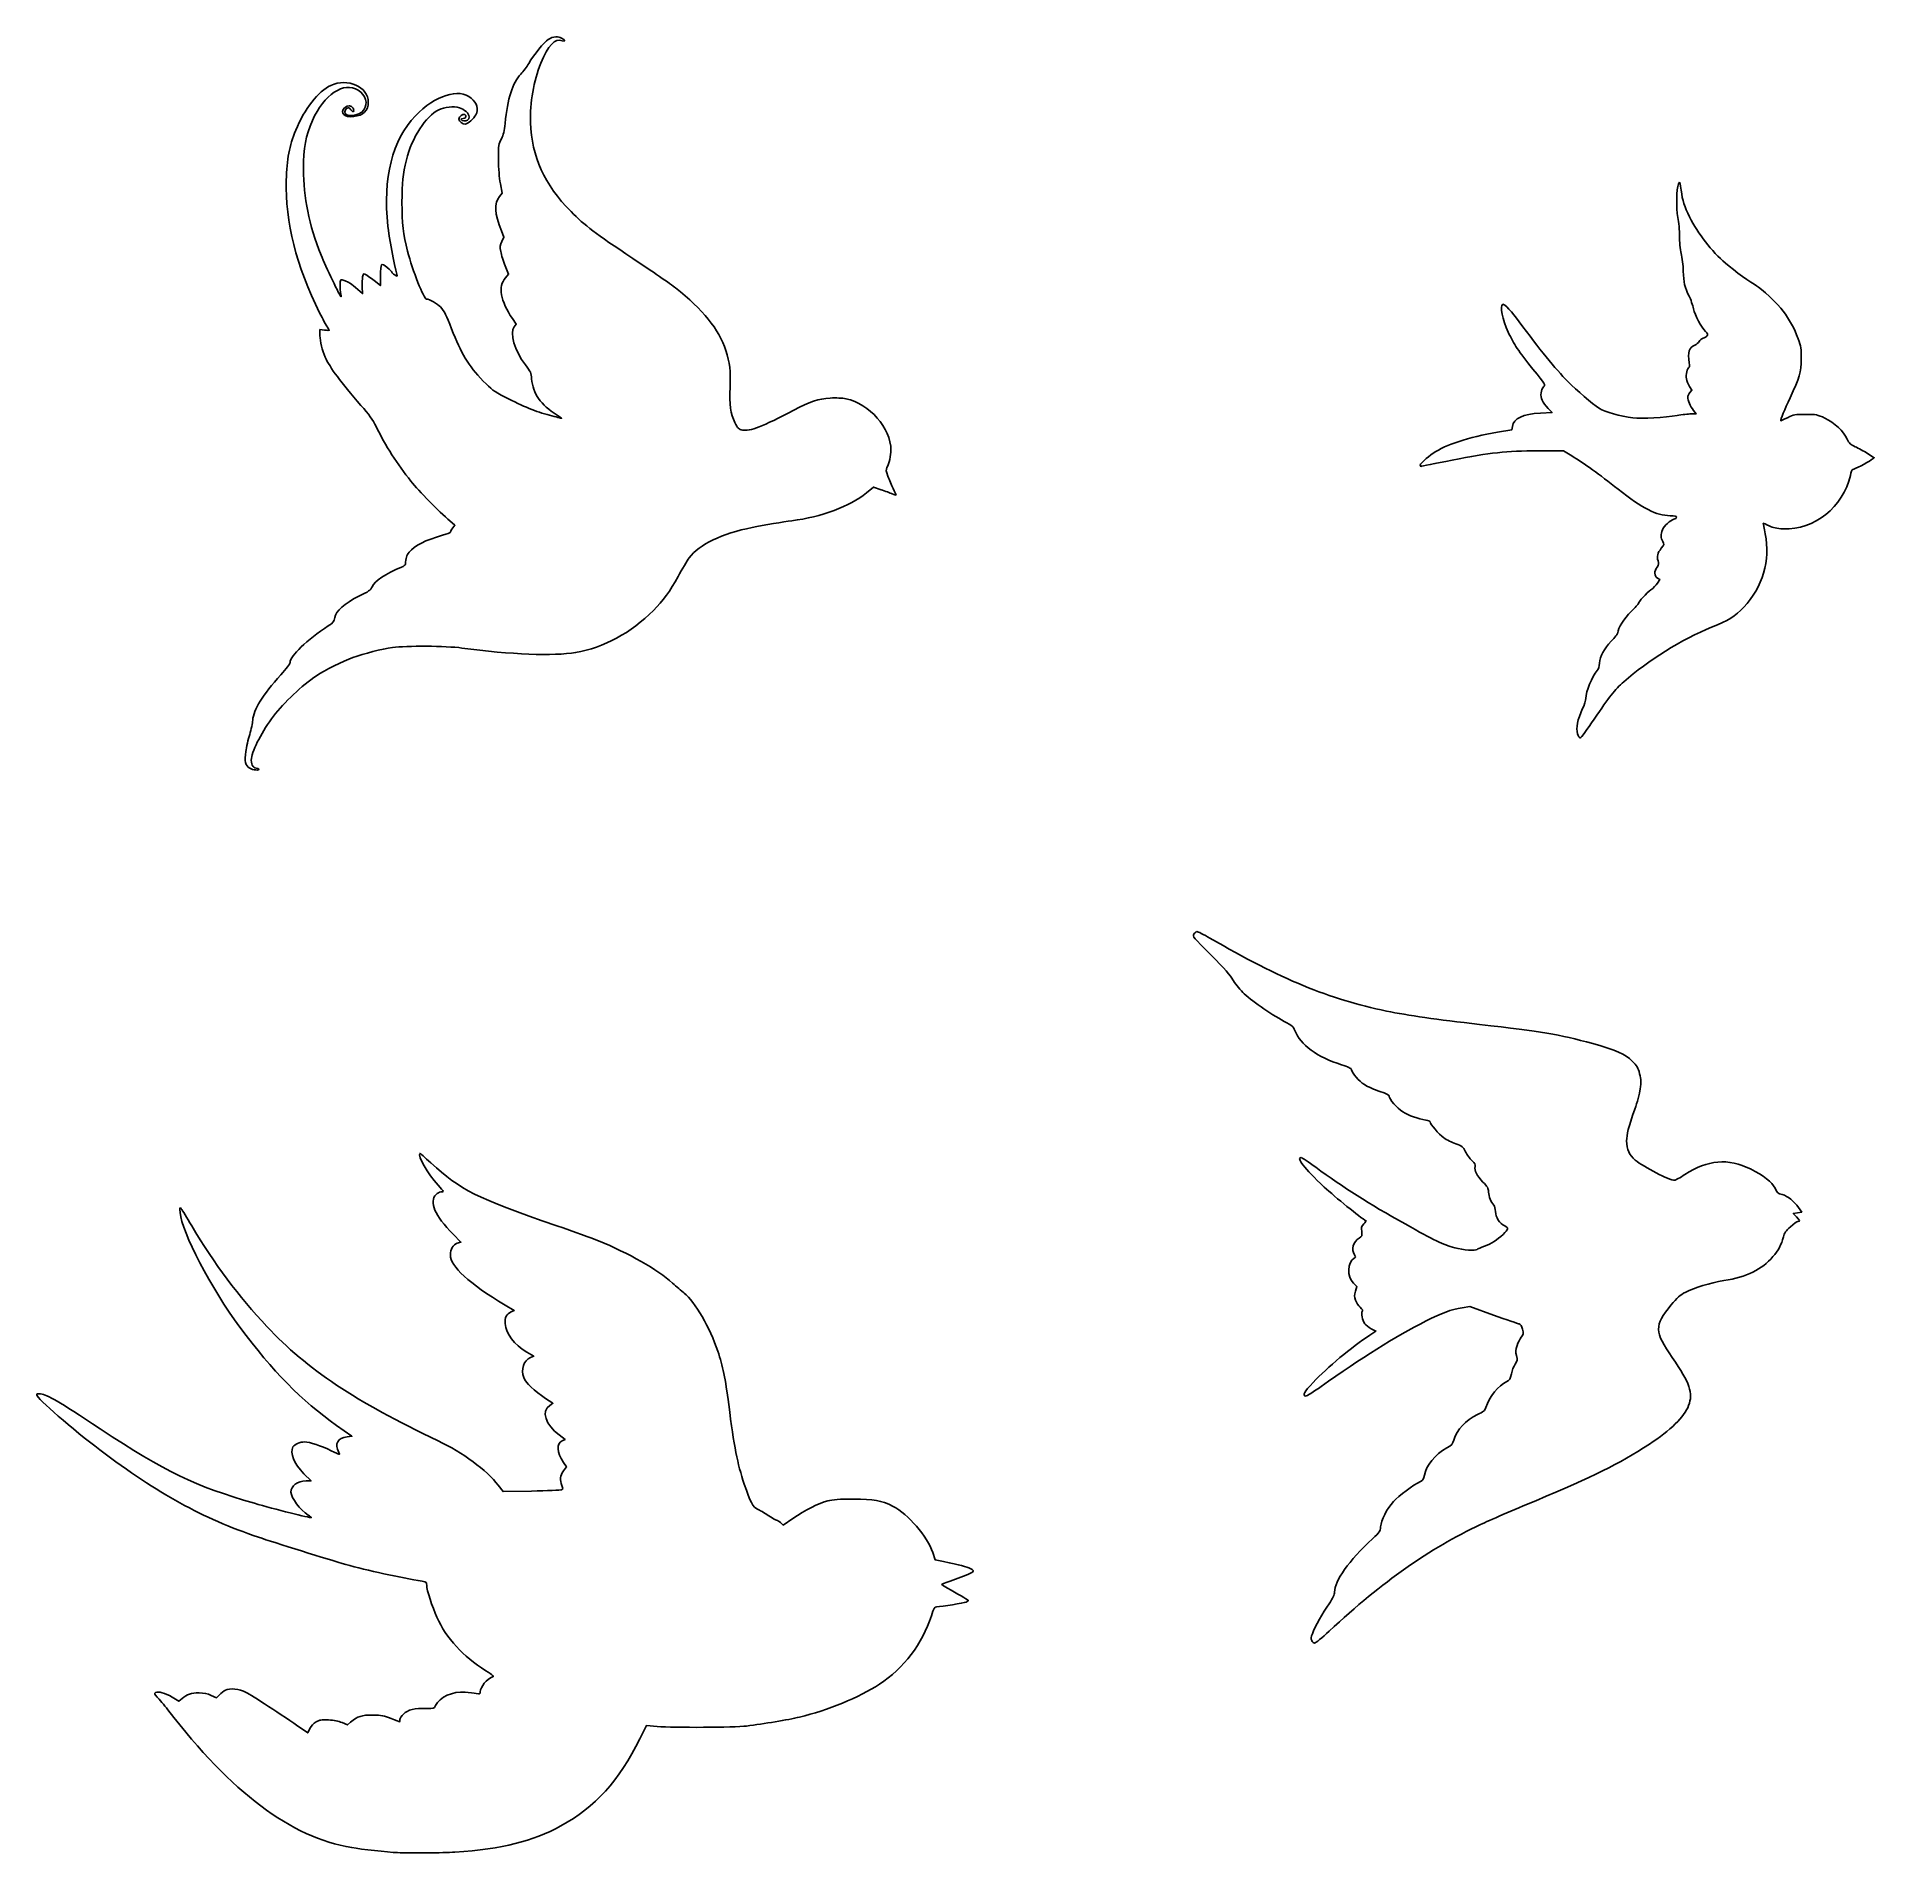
# Model space of a CAD drawing. Header units: centimetres. Extents: x -25.8 to 21.5, y -25 to 21.8.
import ezdxf

# ---------------------------------------------------------------- set-up
doc = ezdxf.new("R2010")
doc.units = ezdxf.units.CM
doc.header["$MEASUREMENT"] = 0
doc.layers.add('Layer 1', color=7, linetype='Continuous')

msp = doc.modelspace()

# ---------------------------------------------------------------- linework, layer by layer
at = {"layer": 'Layer 1'}
for points, knots in [([(-12.43235, 21.76417), (-12.49933, 21.76182), (-12.56789, 21.73881), (-12.62913, 21.69637), (-12.62913, 21.69637), (-12.73708, 21.62156), (-12.98903, 21.3106), (-13.12936, 21.07791), (-13.12936, 21.07791), (-13.17763, 20.99787), (-13.26889, 20.87545), (-13.33276, 20.80589), (-13.33276, 20.80589), (-13.54985, 20.56946), (-13.674, 20.17886), (-13.73625, 19.53754), (-13.73625, 19.53754), (-13.75537, 19.34059), (-13.77836, 19.24774), (-13.83464, 19.14066), (-13.83464, 19.14066), (-13.90535, 19.00613), (-13.90846, 18.98655), (-13.9074, 18.61728), (-13.9074, 18.61728), (-13.90669, 18.37196), (-13.88943, 18.1444), (-13.86027, 17.98641), (-13.86027, 17.98641), (-13.86027, 17.98641), (-13.81479, 17.73919), (-13.81479, 17.73919), (-13.81479, 17.73919), (-13.81479, 17.73919), (-13.88176, 17.66064), (-13.88176, 17.66064), (-13.88176, 17.66064), (-14.02739, 17.48757), (-14.01214, 17.21151), (-13.8338, 16.77263), (-13.8338, 16.77263), (-13.8338, 16.77263), (-13.76765, 16.60975), (-13.76765, 16.60975), (-13.76765, 16.60975), (-13.76765, 16.60975), (-13.82222, 16.49896), (-13.82222, 16.49896), (-13.82222, 16.49896), (-13.87051, 16.40136), (-13.8735, 16.372), (-13.84868, 16.23851), (-13.84868, 16.23851), (-13.83326, 16.15557), (-13.78236, 15.99022), (-13.73541, 15.8714), (-13.73541, 15.8714), (-13.73541, 15.8714), (-13.65025, 15.6556), (-13.65025, 15.6556), (-13.65025, 15.6556), (-13.65025, 15.6556), (-13.73128, 15.563), (-13.73128, 15.563), (-13.73128, 15.563), (-13.92184, 15.34597), (-13.85595, 14.96635), (-13.55021, 14.51542), (-13.55021, 14.51542), (-13.55021, 14.51542), (-13.45099, 14.36907), (-13.45099, 14.36907), (-13.45099, 14.36907), (-13.45099, 14.36907), (-13.50391, 14.30375), (-13.50391, 14.30375), (-13.50391, 14.30375), (-13.62831, 14.15013), (-13.49319, 13.68958), (-13.217, 13.32727), (-13.217, 13.32727), (-13.08048, 13.14818), (-13.06598, 13.11641), (-13.05494, 12.97008), (-13.05494, 12.97008), (-13.02573, 12.5829), (-12.82739, 12.29979), (-12.4001, 12.03329), (-12.4001, 12.03329), (-12.32734, 11.98791), (-12.27376, 11.95079), (-12.28104, 11.95061), (-12.28104, 11.95061), (-12.28832, 11.95042), (-12.42979, 11.98565), (-12.59523, 12.02916), (-12.59523, 12.02916), (-12.94158, 12.12024), (-13.26724, 12.25334), (-13.73625, 12.49631), (-13.73625, 12.49631), (-14.0349, 12.65103), (-14.08976, 12.69096), (-14.29849, 12.90807), (-14.29849, 12.90807), (-14.68875, 13.31398), (-14.87268, 13.61862), (-15.11374, 14.25579), (-15.11374, 14.25579), (-15.24757, 14.60954), (-15.29088, 14.69392), (-15.40147, 14.81638), (-15.40147, 14.81638), (-15.47137, 14.89378), (-15.69067, 15.01895), (-15.75618, 15.01895), (-15.75618, 15.01895), (-15.82849, 15.01895), (-16.11777, 15.74513), (-16.24649, 16.24926), (-16.24649, 16.24926), (-16.35596, 16.67799), (-16.38924, 16.96929), (-16.38953, 17.50603), (-16.38953, 17.50603), (-16.38981, 18.02466), (-16.36955, 18.21954), (-16.27626, 18.59661), (-16.27626, 18.59661), (-16.13408, 19.17125), (-15.77664, 19.72565), (-15.44448, 19.88645), (-15.44448, 19.88645), (-15.29142, 19.96054), (-15.06769, 19.98332), (-14.91366, 19.94019), (-14.91366, 19.94019), (-14.78662, 19.90462), (-14.66231, 19.78707), (-14.66231, 19.70289), (-14.66231, 19.70289), (-14.66231, 19.63822), (-14.72633, 19.58986), (-14.79791, 19.60036), (-14.79791, 19.60036), (-14.87626, 19.61186), (-14.89194, 19.66681), (-14.8161, 19.66403), (-14.8161, 19.66403), (-14.74863, 19.66156), (-14.71782, 19.73962), (-14.77724, 19.76242), (-14.77724, 19.76242), (-14.83001, 19.78267), (-14.92689, 19.70945), (-14.92689, 19.64915), (-14.92689, 19.64915), (-14.92689, 19.59282), (-14.83288, 19.51686), (-14.76318, 19.51686), (-14.76318, 19.51686), (-14.70372, 19.51686), (-14.53895, 19.66185), (-14.4895, 19.75747), (-14.4895, 19.75747), (-14.41451, 19.90248), (-14.45751, 20.05936), (-14.60774, 20.18576), (-14.60774, 20.18576), (-14.92528, 20.45295), (-15.53528, 20.26122), (-16.04476, 19.73349), (-16.04476, 19.73349), (-16.63869, 19.11829), (-16.88665, 18.12851), (-16.75417, 16.89749), (-16.75417, 16.89749), (-16.72895, 16.66309), (-16.58055, 15.8666), (-16.52349, 15.65726), (-16.52349, 15.65726), (-16.50653, 15.59503), (-16.50688, 15.59517), (-16.57641, 15.64072), (-16.57641, 15.64072), (-16.61494, 15.66597), (-16.64669, 15.69579), (-16.64669, 15.70769), (-16.64669, 15.70769), (-16.64669, 15.71959), (-16.70129, 15.77423), (-16.76741, 15.82841), (-16.76741, 15.82841), (-16.85358, 15.89902), (-16.89573, 15.91837), (-16.91624, 15.89786), (-16.91624, 15.89786), (-16.93276, 15.88134), (-16.94435, 15.7628), (-16.94435, 15.61674), (-16.94435, 15.61674), (-16.94435, 15.61674), (-16.94435, 15.36373), (-16.94435, 15.36373), (-16.94435, 15.36373), (-16.94435, 15.36373), (-17.10641, 15.49189), (-17.10641, 15.49189), (-17.10641, 15.49189), (-17.19554, 15.56236), (-17.29512, 15.63384), (-17.32717, 15.65064), (-17.32717, 15.65064), (-17.38085, 15.67877), (-17.38688, 15.67391), (-17.40241, 15.59111), (-17.40241, 15.59111), (-17.41169, 15.54166), (-17.4148, 15.42359), (-17.40985, 15.32901), (-17.40985, 15.32901), (-17.40985, 15.32901), (-17.40075, 15.15703), (-17.40075, 15.15703), (-17.40075, 15.15703), (-17.40075, 15.15703), (-17.52891, 15.26617), (-17.52891, 15.26617), (-17.52891, 15.26617), (-17.5994, 15.32638), (-17.68275, 15.395), (-17.71412, 15.41831), (-17.71412, 15.41831), (-17.77467, 15.46329), (-17.94543, 15.52848), (-17.96134, 15.51257), (-17.96134, 15.51257), (-17.98483, 15.48908), (-17.9895, 15.27949), (-17.96878, 15.18763), (-17.96878, 15.18763), (-17.95618, 15.13178), (-17.95062, 15.08259), (-17.95555, 15.07766), (-17.95555, 15.07766), (-17.97149, 15.06172), (-18.36027, 15.87058), (-18.46983, 16.14757), (-18.46983, 16.14757), (-18.78095, 16.9341), (-18.92352, 17.63175), (-18.92293, 18.36015), (-18.92293, 18.36015), (-18.92248, 18.91335), (-18.86837, 19.20951), (-18.69307, 19.60948), (-18.69307, 19.60948), (-18.39989, 20.2784), (-17.88043, 20.62411), (-17.5165, 20.39331), (-17.5165, 20.39331), (-17.31544, 20.2658), (-17.25411, 20.05533), (-17.3685, 19.88481), (-17.3685, 19.88481), (-17.48088, 19.71728), (-17.88249, 19.67935), (-17.85881, 19.83851), (-17.85881, 19.83851), (-17.85416, 19.86974), (-17.82949, 19.90846), (-17.80341, 19.9245), (-17.80341, 19.9245), (-17.76469, 19.94832), (-17.74668, 19.94099), (-17.70584, 19.88729), (-17.70584, 19.88729), (-17.64527, 19.80764), (-17.60517, 19.83487), (-17.64714, 19.92698), (-17.64714, 19.92698), (-17.68461, 20.00922), (-17.78847, 20.0155), (-17.86377, 19.94021), (-17.86377, 19.94021), (-17.99655, 19.80743), (-17.873, 19.684), (-17.63474, 19.71201), (-17.63474, 19.71201), (-17.38013, 19.74193), (-17.25523, 19.86441), (-17.25523, 20.08408), (-17.25523, 20.08408), (-17.25523, 20.47362), (-17.78851, 20.71174), (-18.21848, 20.51403), (-18.21848, 20.51403), (-18.54237, 20.3651), (-18.90519, 19.90233), (-19.12302, 19.36061), (-19.12302, 19.36061), (-19.28648, 18.9541), (-19.34994, 18.61765), (-19.36528, 18.0749), (-19.36528, 18.0749), (-19.39566, 16.99958), (-19.1124, 15.87367), (-18.50704, 14.66426), (-18.50704, 14.66426), (-18.4263, 14.50295), (-18.33757, 14.33908), (-18.31026, 14.30046), (-18.31026, 14.30046), (-18.28294, 14.26183), (-18.26065, 14.22466), (-18.26065, 14.21778), (-18.26065, 14.21778), (-18.26065, 14.2109), (-18.31423, 14.21123), (-18.37971, 14.21861), (-18.37971, 14.21861), (-18.37971, 14.21861), (-18.49877, 14.23184), (-18.49877, 14.23184), (-18.49877, 14.23184), (-18.49877, 14.23184), (-18.49877, 14.0764), (-18.49877, 14.0764), (-18.49877, 14.0764), (-18.49858, 13.92833), (-18.44181, 13.69642), (-18.364, 13.52408), (-18.364, 13.52408), (-18.23962, 13.2486), (-17.96322, 12.87603), (-17.44375, 12.28385), (-17.44375, 12.28385), (-17.23897, 12.05041), (-17.13979, 11.91089), (-17.0568, 11.74145), (-17.0568, 11.74145), (-16.81539, 11.24862), (-16.50782, 10.76565), (-16.16052, 10.3342), (-16.16052, 10.3342), (-15.95184, 10.07495), (-15.44516, 9.55824), (-15.15593, 9.30977), (-15.15593, 9.30977), (-15.15593, 9.30977), (-15.02777, 9.1998), (-15.02777, 9.1998), (-15.02777, 9.1998), (-15.02777, 9.1998), (-15.08317, 9.12952), (-15.08317, 9.12952), (-15.08317, 9.12952), (-15.11374, 9.09066), (-15.13846, 9.04488), (-15.13857, 9.02865), (-15.13857, 9.02865), (-15.13868, 9.01242), (-15.23095, 8.97413), (-15.34362, 8.94266), (-15.34362, 8.94266), (-15.78835, 8.81843), (-16.06713, 8.67644), (-16.20434, 8.50527), (-16.20434, 8.50527), (-16.27174, 8.4212), (-16.29351, 8.35198), (-16.30108, 8.19769), (-16.30108, 8.19769), (-16.30201, 8.17876), (-16.34738, 8.14502), (-16.40195, 8.12245), (-16.40195, 8.12245), (-16.80976, 7.9538), (-17.09356, 7.76493), (-17.16015, 7.61726), (-17.16015, 7.61726), (-17.20077, 7.52717), (-17.23799, 7.50032), (-17.50163, 7.37169), (-17.50163, 7.37169), (-17.87462, 7.18971), (-18.08956, 6.99824), (-18.11761, 6.82268), (-18.11761, 6.82268), (-18.13378, 6.72151), (-18.1512, 6.69853), (-18.2838, 6.61184), (-18.2838, 6.61184), (-18.83202, 6.25344), (-19.26573, 5.83728), (-19.26607, 5.66926), (-19.26607, 5.66926), (-19.26612, 5.64224), (-19.37384, 5.50086), (-19.50502, 5.35507), (-19.50502, 5.35507), (-19.97171, 4.83639), (-20.21075, 4.44946), (-20.22849, 4.18429), (-20.22849, 4.18429), (-20.23336, 4.11153), (-20.26842, 3.94752), (-20.30621, 3.81966), (-20.30621, 3.81966), (-20.34401, 3.6918), (-20.38865, 3.49288), (-20.40543, 3.37814), (-20.40543, 3.37814), (-20.44166, 3.13037), (-20.41448, 3.0161), (-20.30456, 2.94985), (-20.30456, 2.94985), (-20.22447, 2.90158), (-20.04639, 2.88439), (-20.07305, 2.92753), (-20.07305, 2.92753), (-20.08204, 2.94208), (-20.11211, 2.95399), (-20.14002, 2.95399), (-20.14002, 2.95399), (-20.2232, 2.95399), (-20.28125, 3.07046), (-20.26322, 3.20204), (-20.26322, 3.20204), (-20.2322, 3.42833), (-19.9756, 3.91669), (-19.69189, 4.29014), (-19.69189, 4.29014), (-19.42638, 4.63962), (-18.95776, 5.08078), (-18.58808, 5.32946), (-18.58808, 5.32946), (-18.37884, 5.47022), (-17.90465, 5.70749), (-17.65625, 5.79579), (-17.65625, 5.79579), (-17.36609, 5.89894), (-16.90204, 6.01626), (-16.63347, 6.05459), (-16.63347, 6.05459), (-16.28477, 6.10435), (-15.25952, 6.09675), (-14.84753, 6.04136), (-14.84753, 6.04136), (-13.60462, 5.87427), (-12.47526, 5.83021), (-11.92388, 5.92643), (-11.92388, 5.92643), (-11.20085, 6.0526), (-10.49966, 6.43123), (-9.92462, 7.00626), (-9.92462, 7.00626), (-9.68417, 7.24671), (-9.48646, 7.51847), (-9.28962, 7.88021), (-9.28962, 7.88021), (-9.18436, 8.07365), (-9.05514, 8.29021), (-9.00271, 8.36059), (-9.00271, 8.36059), (-8.7453, 8.70616), (-8.16486, 8.98694), (-7.38627, 9.14194), (-7.38627, 9.14194), (-7.07281, 9.20434), (-6.56579, 9.29042), (-6.36762, 9.31557), (-6.36762, 9.31557), (-5.5995, 9.41308), (-4.87456, 9.68363), (-4.44112, 10.03408), (-4.44112, 10.03408), (-4.44112, 10.03408), (-4.26004, 10.18043), (-4.26004, 10.18043), (-4.26004, 10.18043), (-4.26004, 10.18043), (-4.0707, 10.11511), (-4.0707, 10.11511), (-4.0707, 10.11511), (-3.96636, 10.07933), (-3.83588, 10.03117), (-3.78131, 10.00762), (-3.78131, 10.00762), (-3.72674, 9.98408), (-3.68209, 9.97079), (-3.68209, 9.97868), (-3.68209, 9.97868), (-3.68209, 9.98657), (-3.71609, 10.06161), (-3.75733, 10.14487), (-3.75733, 10.14487), (-3.79857, 10.22813), (-3.85933, 10.3695), (-3.8921, 10.45906), (-3.8921, 10.45906), (-3.94204, 10.59551), (-3.94584, 10.63132), (-3.91856, 10.6823), (-3.91856, 10.6823), (-3.86579, 10.78091), (-3.81485, 11.00153), (-3.81521, 11.12961), (-3.81521, 11.12961), (-3.8168, 11.70106), (-4.36451, 12.32725), (-4.97194, 12.45335), (-4.97194, 12.45335), (-5.06249, 12.47215), (-5.22597, 12.47977), (-5.37543, 12.47154), (-5.37543, 12.47154), (-5.68329, 12.45459), (-5.90091, 12.38309), (-6.31553, 12.16231), (-6.31553, 12.16231), (-7.10902, 11.73978), (-7.44384, 11.60922), (-7.63266, 11.64885), (-7.63266, 11.64885), (-7.73551, 11.67044), (-7.74935, 11.68425), (-7.82862, 11.84398), (-7.82862, 11.84398), (-7.94336, 12.07521), (-7.97347, 12.29139), (-7.95264, 12.75183), (-7.95264, 12.75183), (-7.93362, 13.17239), (-7.9572, 13.37656), (-8.06261, 13.69606), (-8.06261, 13.69606), (-8.24514, 14.24932), (-8.64645, 14.74908), (-9.35741, 15.30836), (-9.35741, 15.30836), (-9.47383, 15.39994), (-9.96794, 15.74038), (-10.45543, 16.0649), (-10.45543, 16.0649), (-11.43987, 16.72023), (-11.67505, 16.89852), (-12.04293, 17.27041), (-12.04293, 17.27041), (-12.729, 17.96394), (-13.05637, 18.68371), (-13.0839, 19.55658), (-13.0839, 19.55658), (-13.10007, 20.06941), (-13.00525, 20.6231), (-12.8218, 21.08372), (-12.8218, 21.08372), (-12.64104, 21.53758), (-12.4563, 21.73362), (-12.27444, 21.66498), (-12.27444, 21.66498), (-12.17933, 21.62908), (-12.18658, 21.68249), (-12.28354, 21.73195), (-12.28354, 21.73195), (-12.32943, 21.75536), (-12.38027, 21.76603), (-12.43237, 21.7642), (-12.43237, 21.7642), (-12.43237, 21.7642), (-12.43235, 21.76417), (-12.43235, 21.76417)], [0, 0, 0, 0, 0.00694444, 0.00694444, 0.00694444, 0.00694444, 0.01388889, 0.01388889, 0.01388889, 0.01388889, 0.02083333, 0.02083333, 0.02083333, 0.02083333, 0.02777778, 0.02777778, 0.02777778, 0.02777778, 0.03472222, 0.03472222, 0.03472222, 0.03472222, 0.04166667, 0.04166667, 0.04166667, 0.04166667, 0.04861111, 0.04861111, 0.04861111, 0.04861111, 0.05555556, 0.05555556, 0.05555556, 0.05555556, 0.0625, 0.0625, 0.0625, 0.0625, 0.06944444, 0.06944444, 0.06944444, 0.06944444, 0.07638889, 0.07638889, 0.07638889, 0.07638889, 0.08333333, 0.08333333, 0.08333333, 0.08333333, 0.09027778, 0.09027778, 0.09027778, 0.09027778, 0.09722222, 0.09722222, 0.09722222, 0.09722222, 0.10416667, 0.10416667, 0.10416667, 0.10416667, 0.11111111, 0.11111111, 0.11111111, 0.11111111, 0.11805556, 0.11805556, 0.11805556, 0.11805556, 0.125, 0.125, 0.125, 0.125, 0.13194444, 0.13194444, 0.13194444, 0.13194444, 0.13888889, 0.13888889, 0.13888889, 0.13888889, 0.14583333, 0.14583333, 0.14583333, 0.14583333, 0.15277778, 0.15277778, 0.15277778, 0.15277778, 0.15972222, 0.15972222, 0.15972222, 0.15972222, 0.16666667, 0.16666667, 0.16666667, 0.16666667, 0.17361111, 0.17361111, 0.17361111, 0.17361111, 0.18055556, 0.18055556, 0.18055556, 0.18055556, 0.1875, 0.1875, 0.1875, 0.1875, 0.19444444, 0.19444444, 0.19444444, 0.19444444, 0.20138889, 0.20138889, 0.20138889, 0.20138889, 0.20833333, 0.20833333, 0.20833333, 0.20833333, 0.21527778, 0.21527778, 0.21527778, 0.21527778, 0.22222222, 0.22222222, 0.22222222, 0.22222222, 0.22916667, 0.22916667, 0.22916667, 0.22916667, 0.23611111, 0.23611111, 0.23611111, 0.23611111, 0.24305556, 0.24305556, 0.24305556, 0.24305556, 0.25, 0.25, 0.25, 0.25, 0.25694444, 0.25694444, 0.25694444, 0.25694444, 0.26388889, 0.26388889, 0.26388889, 0.26388889, 0.27083333, 0.27083333, 0.27083333, 0.27083333, 0.27777778, 0.27777778, 0.27777778, 0.27777778, 0.28472222, 0.28472222, 0.28472222, 0.28472222, 0.29166667, 0.29166667, 0.29166667, 0.29166667, 0.29861111, 0.29861111, 0.29861111, 0.29861111, 0.30555556, 0.30555556, 0.30555556, 0.30555556, 0.3125, 0.3125, 0.3125, 0.3125, 0.31944444, 0.31944444, 0.31944444, 0.31944444, 0.32638889, 0.32638889, 0.32638889, 0.32638889, 0.33333333, 0.33333333, 0.33333333, 0.33333333, 0.34027778, 0.34027778, 0.34027778, 0.34027778, 0.34722222, 0.34722222, 0.34722222, 0.34722222, 0.35416667, 0.35416667, 0.35416667, 0.35416667, 0.36111111, 0.36111111, 0.36111111, 0.36111111, 0.36805556, 0.36805556, 0.36805556, 0.36805556, 0.375, 0.375, 0.375, 0.375, 0.38194444, 0.38194444, 0.38194444, 0.38194444, 0.38888889, 0.38888889, 0.38888889, 0.38888889, 0.39583333, 0.39583333, 0.39583333, 0.39583333, 0.40277778, 0.40277778, 0.40277778, 0.40277778, 0.40972222, 0.40972222, 0.40972222, 0.40972222, 0.41666667, 0.41666667, 0.41666667, 0.41666667, 0.42361111, 0.42361111, 0.42361111, 0.42361111, 0.43055556, 0.43055556, 0.43055556, 0.43055556, 0.4375, 0.4375, 0.4375, 0.4375, 0.44444444, 0.44444444, 0.44444444, 0.44444444, 0.45138889, 0.45138889, 0.45138889, 0.45138889, 0.45833333, 0.45833333, 0.45833333, 0.45833333, 0.46527778, 0.46527778, 0.46527778, 0.46527778, 0.47222222, 0.47222222, 0.47222222, 0.47222222, 0.47916667, 0.47916667, 0.47916667, 0.47916667, 0.48611111, 0.48611111, 0.48611111, 0.48611111, 0.49305556, 0.49305556, 0.49305556, 0.49305556, 0.5, 0.5, 0.5, 0.5, 0.50694444, 0.50694444, 0.50694444, 0.50694444, 0.51388889, 0.51388889, 0.51388889, 0.51388889, 0.52083333, 0.52083333, 0.52083333, 0.52083333, 0.52777778, 0.52777778, 0.52777778, 0.52777778, 0.53472222, 0.53472222, 0.53472222, 0.53472222, 0.54166667, 0.54166667, 0.54166667, 0.54166667, 0.54861111, 0.54861111, 0.54861111, 0.54861111, 0.55555556, 0.55555556, 0.55555556, 0.55555556, 0.5625, 0.5625, 0.5625, 0.5625, 0.56944444, 0.56944444, 0.56944444, 0.56944444, 0.57638889, 0.57638889, 0.57638889, 0.57638889, 0.58333333, 0.58333333, 0.58333333, 0.58333333, 0.59027778, 0.59027778, 0.59027778, 0.59027778, 0.59722222, 0.59722222, 0.59722222, 0.59722222, 0.60416667, 0.60416667, 0.60416667, 0.60416667, 0.61111111, 0.61111111, 0.61111111, 0.61111111, 0.61805556, 0.61805556, 0.61805556, 0.61805556, 0.625, 0.625, 0.625, 0.625, 0.63194444, 0.63194444, 0.63194444, 0.63194444, 0.63888889, 0.63888889, 0.63888889, 0.63888889, 0.64583333, 0.64583333, 0.64583333, 0.64583333, 0.65277778, 0.65277778, 0.65277778, 0.65277778, 0.65972222, 0.65972222, 0.65972222, 0.65972222, 0.66666667, 0.66666667, 0.66666667, 0.66666667, 0.67361111, 0.67361111, 0.67361111, 0.67361111, 0.68055556, 0.68055556, 0.68055556, 0.68055556, 0.6875, 0.6875, 0.6875, 0.6875, 0.69444444, 0.69444444, 0.69444444, 0.69444444, 0.70138889, 0.70138889, 0.70138889, 0.70138889, 0.70833333, 0.70833333, 0.70833333, 0.70833333, 0.71527778, 0.71527778, 0.71527778, 0.71527778, 0.72222222, 0.72222222, 0.72222222, 0.72222222, 0.72916667, 0.72916667, 0.72916667, 0.72916667, 0.73611111, 0.73611111, 0.73611111, 0.73611111, 0.74305556, 0.74305556, 0.74305556, 0.74305556, 0.75, 0.75, 0.75, 0.75, 0.75694444, 0.75694444, 0.75694444, 0.75694444, 0.76388889, 0.76388889, 0.76388889, 0.76388889, 0.77083333, 0.77083333, 0.77083333, 0.77083333, 0.77777778, 0.77777778, 0.77777778, 0.77777778, 0.78472222, 0.78472222, 0.78472222, 0.78472222, 0.79166667, 0.79166667, 0.79166667, 0.79166667, 0.79861111, 0.79861111, 0.79861111, 0.79861111, 0.80555556, 0.80555556, 0.80555556, 0.80555556, 0.8125, 0.8125, 0.8125, 0.8125, 0.81944444, 0.81944444, 0.81944444, 0.81944444, 0.82638889, 0.82638889, 0.82638889, 0.82638889, 0.83333333, 0.83333333, 0.83333333, 0.83333333, 0.84027778, 0.84027778, 0.84027778, 0.84027778, 0.84722222, 0.84722222, 0.84722222, 0.84722222, 0.85416667, 0.85416667, 0.85416667, 0.85416667, 0.86111111, 0.86111111, 0.86111111, 0.86111111, 0.86805556, 0.86805556, 0.86805556, 0.86805556, 0.875, 0.875, 0.875, 0.875, 0.88194444, 0.88194444, 0.88194444, 0.88194444, 0.88888889, 0.88888889, 0.88888889, 0.88888889, 0.89583333, 0.89583333, 0.89583333, 0.89583333, 0.90277778, 0.90277778, 0.90277778, 0.90277778, 0.90972222, 0.90972222, 0.90972222, 0.90972222, 0.91666667, 0.91666667, 0.91666667, 0.91666667, 0.92361111, 0.92361111, 0.92361111, 0.92361111, 0.93055556, 0.93055556, 0.93055556, 0.93055556, 0.9375, 0.9375, 0.9375, 0.9375, 0.94444444, 0.94444444, 0.94444444, 0.94444444, 0.95138889, 0.95138889, 0.95138889, 0.95138889, 0.95833333, 0.95833333, 0.95833333, 0.95833333, 0.96527778, 0.96527778, 0.96527778, 0.96527778, 0.97222222, 0.97222222, 0.97222222, 0.97222222, 0.97916667, 0.97916667, 0.97916667, 0.97916667, 0.98611111, 0.98611111, 0.98611111, 0.98611111, 1, 1, 1, 1]), ([(16.46292, 18.02109), (16.45682, 18.01767), (16.44909, 18.00191), (16.43894, 17.9781), (16.43894, 17.9781), (16.38338, 17.84769), (16.37384, 17.37459), (16.42158, 17.1182), (16.42158, 17.1182), (16.44461, 16.99451), (16.46319, 16.77911), (16.46292, 16.63947), (16.46292, 16.63947), (16.46266, 16.49148), (16.48187, 16.30386), (16.50839, 16.18968), (16.50839, 16.18968), (16.53342, 16.08194), (16.55682, 15.87903), (16.56048, 15.73906), (16.56048, 15.73906), (16.56818, 15.44469), (16.59765, 15.31615), (16.70931, 15.09496), (16.70931, 15.09496), (16.75356, 15.0073), (16.80527, 14.86151), (16.82424, 14.77085), (16.82424, 14.77085), (16.86098, 14.59526), (17.02367, 14.28957), (17.13595, 14.18463), (17.13595, 14.18463), (17.19163, 14.13259), (17.19781, 14.11381), (17.17233, 14.07301), (17.17233, 14.07301), (17.15548, 14.04603), (17.10981, 14.01694), (17.07146, 14.00852), (17.07146, 14.00852), (17.03311, 14.0001), (16.98669, 13.96469), (16.96811, 13.92997), (16.96811, 13.92997), (16.94953, 13.89525), (16.89933, 13.85263), (16.85649, 13.83489), (16.85649, 13.83489), (16.71278, 13.77539), (16.67052, 13.6423), (16.71262, 13.38096), (16.71262, 13.38096), (16.7257, 13.29975), (16.72349, 13.25528), (16.70601, 13.25528), (16.70601, 13.25528), (16.66581, 13.25528), (16.62369, 13.07041), (16.63986, 12.96424), (16.63986, 12.96424), (16.64762, 12.91331), (16.68354, 12.82639), (16.71924, 12.77159), (16.71924, 12.77159), (16.71924, 12.77159), (16.78373, 12.67237), (16.78373, 12.67237), (16.78373, 12.67237), (16.78373, 12.67237), (16.73081, 12.61449), (16.73081, 12.61449), (16.73081, 12.61449), (16.70135, 12.58287), (16.67707, 12.52953), (16.67707, 12.49543), (16.67707, 12.49543), (16.67707, 12.41249), (16.74242, 12.25959), (16.82425, 12.1523), (16.82425, 12.1523), (16.82425, 12.1523), (16.89122, 12.06466), (16.89122, 12.06466), (16.89122, 12.06466), (16.89122, 12.06466), (16.76389, 12.06466), (16.76389, 12.06466), (16.76389, 12.06466), (16.69403, 12.06461), (16.53023, 12.04558), (16.39926, 12.02249), (16.39926, 12.02249), (16.0978, 11.96934), (15.50112, 11.93938), (15.26073, 11.96544), (15.26073, 11.96544), (14.95033, 11.99909), (14.53418, 12.11441), (14.4058, 12.20274), (14.4058, 12.20274), (14.21175, 12.33625), (13.82034, 12.67145), (13.59551, 12.89644), (13.59551, 12.89644), (13.26291, 13.22928), (12.85187, 13.73457), (12.3437, 14.43598), (12.3437, 14.43598), (12.16262, 14.68592), (11.95436, 14.90646), (11.91954, 14.88494), (11.91954, 14.88494), (11.83955, 14.8355), (11.90617, 14.49167), (12.05845, 14.16808), (12.05845, 14.16808), (12.21104, 13.84381), (12.31606, 13.68619), (12.6951, 13.21475), (12.6951, 13.21475), (13.01785, 12.81333), (13.01951, 12.81073), (12.96795, 12.75917), (12.96795, 12.75917), (12.9394, 12.73063), (12.90958, 12.66005), (12.9018, 12.60207), (12.9018, 12.60207), (12.8845, 12.47309), (12.93686, 12.35917), (13.0837, 12.20685), (13.0837, 12.20685), (13.0837, 12.20685), (13.18871, 12.09771), (13.18871, 12.09771), (13.18871, 12.09771), (13.18871, 12.09771), (12.88857, 12.08448), (12.88857, 12.08448), (12.88857, 12.08448), (12.43798, 12.06402), (12.20522, 11.95189), (12.1651, 11.73804), (12.1651, 11.73804), (12.1651, 11.73804), (12.14856, 11.65288), (12.14856, 11.65288), (12.14856, 11.65288), (12.14856, 11.65288), (11.78724, 11.5917), (11.78724, 11.5917), (11.78724, 11.5917), (11.0217, 11.46296), (10.45493, 11.27824), (10.13029, 11.05178), (10.13029, 11.05178), (9.96547, 10.93681), (9.7979, 10.78529), (9.7979, 10.75082), (9.7979, 10.75082), (9.7979, 10.73127), (9.80354, 10.71527), (9.8103, 10.71527), (9.8103, 10.71527), (9.81707, 10.71527), (10.18046, 10.78611), (10.6181, 10.87319), (10.6181, 10.87319), (11.61102, 11.07077), (11.99032, 11.11214), (12.82903, 11.11214), (12.82903, 11.11214), (12.82903, 11.11214), (13.48139, 11.11214), (13.48139, 11.11214), (13.48139, 11.11214), (13.48139, 11.11214), (13.69802, 10.9815), (13.69802, 10.9815), (13.69802, 10.9815), (14.00404, 10.79665), (14.40094, 10.51125), (14.88368, 10.12905), (14.88368, 10.12905), (15.5122, 9.63143), (15.87221, 9.44753), (16.22065, 9.44609), (16.22065, 9.44609), (16.34395, 9.44558), (16.38601, 9.43551), (16.38601, 9.40806), (16.38601, 9.40806), (16.38601, 9.38781), (16.35598, 9.36421), (16.31986, 9.35514), (16.31986, 9.35514), (16.22711, 9.33186), (16.06698, 9.18352), (16.02469, 9.08229), (16.02469, 9.08229), (15.97713, 8.96846), (15.97928, 8.8741), (16.03213, 8.78463), (16.03213, 8.78463), (16.07438, 8.71312), (16.07352, 8.70797), (15.99575, 8.60852), (15.99575, 8.60852), (15.89804, 8.48358), (15.87471, 8.39289), (15.91224, 8.28523), (15.91224, 8.28523), (15.93634, 8.21609), (15.93249, 8.19125), (15.88578, 8.12565), (15.88578, 8.12565), (15.80937, 8.01835), (15.81256, 7.89627), (15.89405, 7.84288), (15.89405, 7.84288), (15.89405, 7.84288), (15.95854, 7.80154), (15.95854, 7.80154), (15.95854, 7.80154), (15.95854, 7.80154), (15.8957, 7.70811), (15.8957, 7.70811), (15.8957, 7.70811), (15.86101, 7.65699), (15.78638, 7.58169), (15.73034, 7.54109), (15.73034, 7.54109), (15.62245, 7.46293), (15.40734, 7.2258), (15.40705, 7.18473), (15.40705, 7.18473), (15.40705, 7.17133), (15.32276, 7.07924), (15.22019, 6.97968), (15.22019, 6.97968), (15.04579, 6.8104), (14.87788, 6.54182), (14.87788, 6.43232), (14.87788, 6.43232), (14.87787, 6.41226), (14.80223, 6.3159), (14.71004, 6.21817), (14.71004, 6.21817), (14.51556, 6.01201), (14.42449, 5.84083), (14.40742, 5.65097), (14.40742, 5.65097), (14.40056, 5.57462), (14.37517, 5.49321), (14.34871, 5.46328), (14.34871, 5.46328), (14.21328, 5.31003), (14.05767, 4.92675), (14.05767, 4.74642), (14.05767, 4.74642), (14.05767, 4.69964), (14.01559, 4.57342), (13.96424, 4.4653), (13.96424, 4.4653), (13.84316, 4.21034), (13.79918, 3.98216), (13.8427, 3.83691), (13.8427, 3.83691), (13.8603, 3.77816), (13.89115, 3.73025), (13.91133, 3.73025), (13.91133, 3.73025), (13.93151, 3.73025), (14.09276, 3.94754), (14.27017, 4.21311), (14.27017, 4.21311), (14.65512, 4.78936), (14.79488, 4.96534), (15.03085, 5.17471), (15.03085, 5.17471), (15.6381, 5.71352), (16.53527, 6.27015), (17.28808, 6.57452), (17.28808, 6.57452), (17.73064, 6.75345), (17.88676, 6.85057), (18.1149, 7.09128), (18.1149, 7.09128), (18.60288, 7.60614), (18.80309, 8.29314), (18.66639, 8.98222), (18.66639, 8.98222), (18.63752, 9.12774), (18.61576, 9.24881), (18.61843, 9.25176), (18.61843, 9.25176), (18.6211, 9.25471), (18.68763, 9.22586), (18.76561, 9.18727), (18.76561, 9.18727), (18.87682, 9.13223), (18.9562, 9.11484), (19.13603, 9.10624), (19.13603, 9.10624), (19.923, 9.06861), (20.67926, 9.67349), (20.8583, 10.48373), (20.8583, 10.48373), (20.87679, 10.5674), (20.90527, 10.63579), (20.92114, 10.63587), (20.92114, 10.63587), (20.95922, 10.63603), (21.29571, 10.8089), (21.39408, 10.87896), (21.39408, 10.87896), (21.39408, 10.87896), (21.4718, 10.93436), (21.4718, 10.93436), (21.4718, 10.93436), (21.4718, 10.93436), (21.299, 11.04515), (21.299, 11.04515), (21.299, 11.04515), (21.20417, 11.10616), (21.06176, 11.18455), (20.98233, 11.21961), (20.98233, 11.21961), (20.85686, 11.27498), (20.82993, 11.30079), (20.77728, 11.41557), (20.77728, 11.41557), (20.68657, 11.6133), (20.45005, 11.83566), (20.20429, 11.953), (20.20429, 11.953), (20.00438, 12.04846), (19.98828, 12.05139), (19.70571, 12.05139), (19.70571, 12.05139), (19.43058, 12.05139), (19.40319, 12.04661), (19.24269, 11.96705), (19.24269, 11.96705), (19.149, 11.92061), (19.07026, 11.88482), (19.0674, 11.88767), (19.0674, 11.88767), (19.0533, 11.90178), (19.1717, 12.19242), (19.30718, 12.47554), (19.30718, 12.47554), (19.55538, 12.99425), (19.59726, 13.1398), (19.59657, 13.48013), (19.59657, 13.48013), (19.59604, 13.74), (19.58761, 13.79556), (19.51306, 13.99937), (19.51306, 13.99937), (19.41721, 14.2614), (19.28616, 14.50451), (19.13272, 14.70382), (19.13272, 14.70382), (18.99249, 14.88597), (18.55081, 15.30613), (18.44232, 15.36114), (18.44232, 15.36114), (18.30965, 15.42842), (17.87577, 15.74433), (17.6494, 15.93826), (17.6494, 15.93826), (17.28946, 16.24662), (16.94031, 16.69595), (16.72253, 17.13137), (16.72253, 17.13137), (16.59027, 17.3958), (16.54204, 17.5484), (16.50507, 17.81929), (16.50507, 17.81929), (16.48363, 17.97644), (16.47633, 18.02857), (16.4629, 18.02103), (16.4629, 18.02103), (16.4629, 18.02103), (16.46292, 18.02109), (16.46292, 18.02109)], [0, 0, 0, 0, 0.01020408, 0.01020408, 0.01020408, 0.01020408, 0.02040816, 0.02040816, 0.02040816, 0.02040816, 0.03061224, 0.03061224, 0.03061224, 0.03061224, 0.04081633, 0.04081633, 0.04081633, 0.04081633, 0.05102041, 0.05102041, 0.05102041, 0.05102041, 0.06122449, 0.06122449, 0.06122449, 0.06122449, 0.07142857, 0.07142857, 0.07142857, 0.07142857, 0.08163265, 0.08163265, 0.08163265, 0.08163265, 0.09183673, 0.09183673, 0.09183673, 0.09183673, 0.10204082, 0.10204082, 0.10204082, 0.10204082, 0.1122449, 0.1122449, 0.1122449, 0.1122449, 0.12244898, 0.12244898, 0.12244898, 0.12244898, 0.13265306, 0.13265306, 0.13265306, 0.13265306, 0.14285714, 0.14285714, 0.14285714, 0.14285714, 0.15306122, 0.15306122, 0.15306122, 0.15306122, 0.16326531, 0.16326531, 0.16326531, 0.16326531, 0.17346939, 0.17346939, 0.17346939, 0.17346939, 0.18367347, 0.18367347, 0.18367347, 0.18367347, 0.19387755, 0.19387755, 0.19387755, 0.19387755, 0.20408163, 0.20408163, 0.20408163, 0.20408163, 0.21428571, 0.21428571, 0.21428571, 0.21428571, 0.2244898, 0.2244898, 0.2244898, 0.2244898, 0.23469388, 0.23469388, 0.23469388, 0.23469388, 0.24489796, 0.24489796, 0.24489796, 0.24489796, 0.25510204, 0.25510204, 0.25510204, 0.25510204, 0.26530612, 0.26530612, 0.26530612, 0.26530612, 0.2755102, 0.2755102, 0.2755102, 0.2755102, 0.28571429, 0.28571429, 0.28571429, 0.28571429, 0.29591837, 0.29591837, 0.29591837, 0.29591837, 0.30612245, 0.30612245, 0.30612245, 0.30612245, 0.31632653, 0.31632653, 0.31632653, 0.31632653, 0.32653061, 0.32653061, 0.32653061, 0.32653061, 0.33673469, 0.33673469, 0.33673469, 0.33673469, 0.34693878, 0.34693878, 0.34693878, 0.34693878, 0.35714286, 0.35714286, 0.35714286, 0.35714286, 0.36734694, 0.36734694, 0.36734694, 0.36734694, 0.37755102, 0.37755102, 0.37755102, 0.37755102, 0.3877551, 0.3877551, 0.3877551, 0.3877551, 0.39795918, 0.39795918, 0.39795918, 0.39795918, 0.40816327, 0.40816327, 0.40816327, 0.40816327, 0.41836735, 0.41836735, 0.41836735, 0.41836735, 0.42857143, 0.42857143, 0.42857143, 0.42857143, 0.43877551, 0.43877551, 0.43877551, 0.43877551, 0.44897959, 0.44897959, 0.44897959, 0.44897959, 0.45918367, 0.45918367, 0.45918367, 0.45918367, 0.46938776, 0.46938776, 0.46938776, 0.46938776, 0.47959184, 0.47959184, 0.47959184, 0.47959184, 0.48979592, 0.48979592, 0.48979592, 0.48979592, 0.5, 0.5, 0.5, 0.5, 0.51020408, 0.51020408, 0.51020408, 0.51020408, 0.52040816, 0.52040816, 0.52040816, 0.52040816, 0.53061224, 0.53061224, 0.53061224, 0.53061224, 0.54081633, 0.54081633, 0.54081633, 0.54081633, 0.55102041, 0.55102041, 0.55102041, 0.55102041, 0.56122449, 0.56122449, 0.56122449, 0.56122449, 0.57142857, 0.57142857, 0.57142857, 0.57142857, 0.58163265, 0.58163265, 0.58163265, 0.58163265, 0.59183673, 0.59183673, 0.59183673, 0.59183673, 0.60204082, 0.60204082, 0.60204082, 0.60204082, 0.6122449, 0.6122449, 0.6122449, 0.6122449, 0.62244898, 0.62244898, 0.62244898, 0.62244898, 0.63265306, 0.63265306, 0.63265306, 0.63265306, 0.64285714, 0.64285714, 0.64285714, 0.64285714, 0.65306122, 0.65306122, 0.65306122, 0.65306122, 0.66326531, 0.66326531, 0.66326531, 0.66326531, 0.67346939, 0.67346939, 0.67346939, 0.67346939, 0.68367347, 0.68367347, 0.68367347, 0.68367347, 0.69387755, 0.69387755, 0.69387755, 0.69387755, 0.70408163, 0.70408163, 0.70408163, 0.70408163, 0.71428571, 0.71428571, 0.71428571, 0.71428571, 0.7244898, 0.7244898, 0.7244898, 0.7244898, 0.73469388, 0.73469388, 0.73469388, 0.73469388, 0.74489796, 0.74489796, 0.74489796, 0.74489796, 0.75510204, 0.75510204, 0.75510204, 0.75510204, 0.76530612, 0.76530612, 0.76530612, 0.76530612, 0.7755102, 0.7755102, 0.7755102, 0.7755102, 0.78571429, 0.78571429, 0.78571429, 0.78571429, 0.79591837, 0.79591837, 0.79591837, 0.79591837, 0.80612245, 0.80612245, 0.80612245, 0.80612245, 0.81632653, 0.81632653, 0.81632653, 0.81632653, 0.82653061, 0.82653061, 0.82653061, 0.82653061, 0.83673469, 0.83673469, 0.83673469, 0.83673469, 0.84693878, 0.84693878, 0.84693878, 0.84693878, 0.85714286, 0.85714286, 0.85714286, 0.85714286, 0.86734694, 0.86734694, 0.86734694, 0.86734694, 0.87755102, 0.87755102, 0.87755102, 0.87755102, 0.8877551, 0.8877551, 0.8877551, 0.8877551, 0.89795918, 0.89795918, 0.89795918, 0.89795918, 0.90816327, 0.90816327, 0.90816327, 0.90816327, 0.91836735, 0.91836735, 0.91836735, 0.91836735, 0.92857143, 0.92857143, 0.92857143, 0.92857143, 0.93877551, 0.93877551, 0.93877551, 0.93877551, 0.94897959, 0.94897959, 0.94897959, 0.94897959, 0.95918367, 0.95918367, 0.95918367, 0.95918367, 0.96938776, 0.96938776, 0.96938776, 0.96938776, 0.97959184, 0.97959184, 0.97959184, 0.97959184, 1, 1, 1, 1]), ([(4.05124, -1.25269), (4.03031, -1.25685), (3.99638, -1.28684), (3.97517, -1.31884), (3.97517, -1.31884), (3.9381, -1.37476), (3.95536, -1.3958), (4.42, -1.86124), (4.42, -1.86124), (4.76188, -2.2037), (4.92512, -2.38753), (4.97893, -2.49045), (4.97893, -2.49045), (5.02077, -2.57049), (5.13537, -2.71719), (5.23277, -2.81622), (5.23277, -2.81622), (5.42494, -3.01162), (5.93578, -3.36848), (6.29937, -3.56119), (6.29937, -3.56119), (6.50829, -3.67192), (6.53123, -3.69148), (6.57305, -3.80097), (6.57305, -3.80097), (6.71055, -4.16101), (7.15266, -4.48512), (7.77029, -4.6774), (7.77029, -4.6774), (7.95405, -4.73461), (8.01625, -4.76542), (8.02661, -4.80556), (8.02661, -4.80556), (8.05351, -4.90986), (8.21361, -5.09339), (8.36313, -5.19003), (8.36313, -5.19003), (8.44685, -5.24414), (8.62285, -5.32253), (8.75422, -5.36449), (8.75422, -5.36449), (8.92759, -5.41986), (8.99355, -5.4525), (8.994, -5.48438), (8.994, -5.48438), (8.99508, -5.55923), (9.20324, -5.79624), (9.35036, -5.89035), (9.35036, -5.89035), (9.49496, -5.98285), (9.74414, -6.07267), (9.94071, -6.10284), (9.94071, -6.10284), (10.00256, -6.11233), (10.05316, -6.13275), (10.05316, -6.14832), (10.05316, -6.14832), (10.05316, -6.2037), (10.27367, -6.46146), (10.40125, -6.55512), (10.40125, -6.55512), (10.47257, -6.60747), (10.61104, -6.67818), (10.70883, -6.71221), (10.70883, -6.71221), (10.87661, -6.77061), (10.89027, -6.78154), (10.95853, -6.91395), (10.95853, -6.91395), (10.99832, -6.99113), (11.07397, -7.09435), (11.12638, -7.14298), (11.12638, -7.14298), (11.20132, -7.21252), (11.21829, -7.24518), (11.20576, -7.29512), (11.20576, -7.29512), (11.18148, -7.39186), (11.25753, -7.54219), (11.40833, -7.6953), (11.40833, -7.6953), (11.52661, -7.81539), (11.54539, -7.84946), (11.55137, -7.95244), (11.55137, -7.95244), (11.55826, -8.07102), (11.61209, -8.20607), (11.68614, -8.29061), (11.68614, -8.29061), (11.7078, -8.31534), (11.7274, -8.38825), (11.72996, -8.45267), (11.72996, -8.45267), (11.73588, -8.60138), (11.84029, -8.7637), (11.96891, -8.82474), (11.96891, -8.82474), (12.07827, -8.87664), (12.07245, -8.90555), (11.92674, -9.0422), (11.92674, -9.0422), (11.77599, -9.18357), (11.62258, -9.28098), (11.44966, -9.34399), (11.44966, -9.34399), (11.35816, -9.37734), (11.27166, -9.41438), (11.25784, -9.42667), (11.25784, -9.42667), (11.20949, -9.46966), (10.91028, -9.44863), (10.6832, -9.38616), (10.6832, -9.38616), (10.36808, -9.29946), (10.1698, -9.20413), (9.40493, -8.77348), (9.40493, -8.77348), (8.47227, -8.24836), (7.82068, -7.83488), (7.10884, -7.31496), (7.10884, -7.31496), (6.92301, -7.17923), (6.75509, -7.06774), (6.73512, -7.06774), (6.73512, -7.06774), (6.59853, -7.06774), (6.80965, -7.33666), (7.32878, -7.82345), (7.32878, -7.82345), (7.60959, -8.08677), (8.24292, -8.60044), (8.40779, -8.69823), (8.40779, -8.69823), (8.41231, -8.70091), (8.38395, -8.73447), (8.34495, -8.77347), (8.34495, -8.77347), (8.28183, -8.83659), (8.27593, -8.85845), (8.29038, -8.9686), (8.29038, -8.9686), (8.30565, -9.0849), (8.30153, -9.09448), (8.2292, -9.13562), (8.2292, -9.13562), (8.07414, -9.2238), (8.01454, -9.42812), (8.10352, -9.56391), (8.10352, -9.56391), (8.1398, -9.61929), (8.13877, -9.62748), (8.0936, -9.65569), (8.0936, -9.65569), (7.91733, -9.76577), (7.9087, -10.12838), (8.07871, -10.29317), (8.07871, -10.29317), (8.07871, -10.29317), (8.16801, -10.37916), (8.16801, -10.37916), (8.16801, -10.37916), (8.16801, -10.37916), (8.1308, -10.50318), (8.1308, -10.50318), (8.1308, -10.50318), (8.098, -10.61167), (8.09808, -10.63994), (8.13411, -10.73469), (8.13411, -10.73469), (8.15669, -10.79406), (8.21087, -10.8761), (8.254, -10.91742), (8.254, -10.91742), (8.31011, -10.97118), (8.32442, -11.00183), (8.30527, -11.0249), (8.30527, -11.0249), (8.272, -11.06498), (8.31002, -11.24831), (8.37059, -11.34075), (8.37059, -11.34075), (8.39413, -11.37667), (8.46792, -11.43434), (8.5343, -11.46808), (8.5343, -11.46808), (8.5343, -11.46808), (8.65502, -11.52927), (8.65502, -11.52927), (8.65502, -11.52927), (8.65502, -11.52927), (8.50041, -11.63097), (8.50041, -11.63097), (8.50041, -11.63097), (8.02705, -11.94436), (7.40808, -12.46144), (7.04189, -12.84888), (7.04189, -12.84888), (6.80766, -13.09671), (6.76106, -13.18282), (6.85172, -13.20028), (6.85172, -13.20028), (6.8735, -13.20447), (7.05226, -13.0929), (7.2486, -12.95306), (7.2486, -12.95306), (8.28208, -12.21696), (9.13728, -11.68278), (9.94487, -11.26882), (9.94487, -11.26882), (10.35053, -11.06089), (10.58509, -10.97622), (10.87339, -10.93148), (10.87339, -10.93148), (10.87339, -10.93148), (11.07183, -10.90006), (11.07183, -10.90006), (11.07183, -10.90006), (11.07183, -10.90006), (11.68037, -11.11669), (11.68037, -11.11669), (11.68037, -11.11669), (12.01507, -11.23587), (12.31296, -11.33897), (12.34266, -11.34572), (12.34266, -11.34572), (12.38169, -11.35459), (12.40467, -11.3922), (12.42534, -11.48132), (12.42534, -11.48132), (12.45125, -11.59298), (12.44822, -11.61247), (12.39392, -11.68472), (12.39392, -11.68472), (12.36095, -11.72859), (12.31216, -11.82641), (12.2856, -11.90217), (12.2856, -11.90217), (12.24389, -12.02116), (12.24186, -12.05614), (12.26989, -12.16097), (12.26989, -12.16097), (12.30025, -12.27447), (12.29789, -12.28899), (12.23599, -12.38008), (12.23599, -12.38008), (12.1996, -12.43364), (12.15667, -12.5463), (12.14008, -12.63061), (12.14008, -12.63061), (12.1133, -12.76671), (12.09937, -12.7886), (12.01937, -12.82657), (12.01937, -12.82657), (11.80173, -12.92985), (11.5818, -13.20527), (11.48359, -13.49712), (11.48359, -13.49712), (11.45731, -13.57523), (11.42411, -13.60357), (11.2711, -13.67654), (11.2711, -13.67654), (10.96002, -13.82489), (10.74065, -14.06208), (10.66008, -14.33717), (10.66008, -14.33717), (10.63208, -14.43276), (10.60491, -14.46135), (10.48066, -14.53147), (10.48066, -14.53147), (10.18104, -14.70056), (9.94484, -14.99131), (9.90519, -15.23923), (9.90519, -15.23923), (9.89078, -15.32937), (9.87059, -15.35996), (9.80432, -15.39384), (9.80432, -15.39384), (9.60976, -15.49333), (9.24857, -15.76401), (9.10979, -15.91391), (9.10979, -15.91391), (8.9361, -16.10152), (8.7886, -16.39166), (8.77741, -16.5671), (8.77741, -16.5671), (8.77032, -16.67821), (8.75625, -16.69931), (8.5707, -16.87137), (8.5707, -16.87137), (7.96046, -17.43724), (7.59257, -17.95386), (7.59257, -18.24555), (7.59257, -18.24555), (7.59257, -18.31045), (7.5535, -18.39215), (7.45036, -18.54238), (7.45036, -18.54238), (7.29653, -18.76644), (7.09426, -19.13017), (7.02207, -19.31298), (7.02207, -19.31298), (6.98666, -19.40264), (6.98324, -19.44084), (7.00636, -19.49157), (7.00636, -19.49157), (7.02253, -19.52707), (7.05503, -19.55606), (7.07829, -19.55606), (7.07829, -19.55606), (7.10155, -19.55606), (7.27123, -19.41616), (7.45615, -19.24517), (7.45615, -19.24517), (8.85483, -17.95185), (10.01251, -17.13675), (11.34801, -16.50425), (11.34801, -16.50425), (11.55988, -16.40391), (12.19833, -16.12846), (12.76684, -15.89158), (12.76684, -15.89158), (14.25371, -15.27203), (14.88319, -14.95842), (15.68883, -14.43637), (15.68883, -14.43637), (16.22893, -14.08639), (16.58875, -13.73304), (16.69755, -13.44501), (16.69755, -13.44501), (16.81864, -13.12445), (16.73035, -12.86436), (16.27752, -12.20891), (16.27752, -12.20891), (15.81673, -11.54193), (15.8128, -11.39247), (16.24445, -10.86119), (16.24445, -10.86119), (16.4037, -10.66518), (16.46616, -10.60987), (16.62396, -10.52633), (16.62396, -10.52633), (16.84174, -10.41104), (17.25195, -10.28776), (17.60374, -10.23115), (17.60374, -10.23115), (18.19102, -10.13665), (18.5791, -9.9471), (18.86795, -9.61434), (18.86795, -9.61434), (19.00356, -9.45811), (19.08602, -9.30134), (19.13584, -9.10667), (19.13584, -9.10667), (19.16148, -9.0065), (19.19997, -8.9522), (19.31774, -8.84457), (19.31774, -8.84457), (19.39962, -8.76974), (19.48531, -8.70815), (19.50873, -8.70815), (19.50873, -8.70815), (19.57019, -8.70815), (19.5622, -8.68184), (19.4707, -8.58743), (19.4707, -8.58743), (19.4707, -8.58743), (19.38967, -8.50392), (19.38967, -8.50392), (19.38967, -8.50392), (19.38967, -8.50392), (19.49799, -8.48656), (19.49799, -8.48656), (19.49799, -8.48656), (19.49799, -8.48656), (19.60631, -8.4692), (19.60631, -8.4692), (19.60631, -8.4692), (19.60631, -8.4692), (19.52611, -8.35262), (19.52611, -8.35262), (19.52611, -8.35262), (19.41102, -8.18534), (19.24768, -8.05554), (19.10608, -8.01858), (19.10608, -8.01858), (18.99584, -7.98981), (18.97632, -7.97225), (18.92004, -7.85487), (18.92004, -7.85487), (18.84513, -7.69863), (18.62297, -7.525), (18.28752, -7.35878), (18.28752, -7.35878), (17.71647, -7.07581), (17.18776, -7.12026), (16.60493, -7.50017), (16.60493, -7.50017), (16.47831, -7.58271), (16.35782, -7.64983), (16.33704, -7.64983), (16.33704, -7.64983), (16.20419, -7.64983), (15.54883, -7.3133), (15.32584, -7.13059), (15.32584, -7.13059), (15.17137, -7.00401), (15.1033, -6.85239), (15.10425, -6.63698), (15.10425, -6.63698), (15.10502, -6.45997), (15.14586, -6.30135), (15.31592, -5.82173), (15.31592, -5.82173), (15.37576, -5.65295), (15.43864, -5.41918), (15.45565, -5.30249), (15.45565, -5.30249), (15.48288, -5.11562), (15.48082, -5.06911), (15.43746, -4.90892), (15.43746, -4.90892), (15.39566, -4.75447), (15.3669, -4.70524), (15.24729, -4.58563), (15.24729, -4.58563), (15.05959, -4.39793), (14.83842, -4.29962), (14.2336, -4.13501), (14.2336, -4.13501), (13.33686, -3.89096), (12.94934, -3.82532), (11.32318, -3.6414), (11.32318, -3.6414), (10.21432, -3.51598), (9.48276, -3.41062), (8.93118, -3.29661), (8.93118, -3.29661), (7.45245, -2.99096), (6.20972, -2.47769), (4.38944, -1.41972), (4.38944, -1.41972), (4.22441, -1.3238), (4.0722, -1.24853), (4.05127, -1.2527), (4.05127, -1.2527), (4.05127, -1.2527), (4.05124, -1.25269), (4.05124, -1.25269)], [0, 0, 0, 0, 0.00884956, 0.00884956, 0.00884956, 0.00884956, 0.01769912, 0.01769912, 0.01769912, 0.01769912, 0.02654867, 0.02654867, 0.02654867, 0.02654867, 0.03539823, 0.03539823, 0.03539823, 0.03539823, 0.04424779, 0.04424779, 0.04424779, 0.04424779, 0.05309735, 0.05309735, 0.05309735, 0.05309735, 0.0619469, 0.0619469, 0.0619469, 0.0619469, 0.07079646, 0.07079646, 0.07079646, 0.07079646, 0.07964602, 0.07964602, 0.07964602, 0.07964602, 0.08849558, 0.08849558, 0.08849558, 0.08849558, 0.09734513, 0.09734513, 0.09734513, 0.09734513, 0.10619469, 0.10619469, 0.10619469, 0.10619469, 0.11504425, 0.11504425, 0.11504425, 0.11504425, 0.12389381, 0.12389381, 0.12389381, 0.12389381, 0.13274336, 0.13274336, 0.13274336, 0.13274336, 0.14159292, 0.14159292, 0.14159292, 0.14159292, 0.15044248, 0.15044248, 0.15044248, 0.15044248, 0.15929204, 0.15929204, 0.15929204, 0.15929204, 0.16814159, 0.16814159, 0.16814159, 0.16814159, 0.17699115, 0.17699115, 0.17699115, 0.17699115, 0.18584071, 0.18584071, 0.18584071, 0.18584071, 0.19469027, 0.19469027, 0.19469027, 0.19469027, 0.20353982, 0.20353982, 0.20353982, 0.20353982, 0.21238938, 0.21238938, 0.21238938, 0.21238938, 0.22123894, 0.22123894, 0.22123894, 0.22123894, 0.2300885, 0.2300885, 0.2300885, 0.2300885, 0.23893805, 0.23893805, 0.23893805, 0.23893805, 0.24778761, 0.24778761, 0.24778761, 0.24778761, 0.25663717, 0.25663717, 0.25663717, 0.25663717, 0.26548673, 0.26548673, 0.26548673, 0.26548673, 0.27433628, 0.27433628, 0.27433628, 0.27433628, 0.28318584, 0.28318584, 0.28318584, 0.28318584, 0.2920354, 0.2920354, 0.2920354, 0.2920354, 0.30088496, 0.30088496, 0.30088496, 0.30088496, 0.30973451, 0.30973451, 0.30973451, 0.30973451, 0.31858407, 0.31858407, 0.31858407, 0.31858407, 0.32743363, 0.32743363, 0.32743363, 0.32743363, 0.33628319, 0.33628319, 0.33628319, 0.33628319, 0.34513274, 0.34513274, 0.34513274, 0.34513274, 0.3539823, 0.3539823, 0.3539823, 0.3539823, 0.36283186, 0.36283186, 0.36283186, 0.36283186, 0.37168142, 0.37168142, 0.37168142, 0.37168142, 0.38053097, 0.38053097, 0.38053097, 0.38053097, 0.38938053, 0.38938053, 0.38938053, 0.38938053, 0.39823009, 0.39823009, 0.39823009, 0.39823009, 0.40707965, 0.40707965, 0.40707965, 0.40707965, 0.4159292, 0.4159292, 0.4159292, 0.4159292, 0.42477876, 0.42477876, 0.42477876, 0.42477876, 0.43362832, 0.43362832, 0.43362832, 0.43362832, 0.44247788, 0.44247788, 0.44247788, 0.44247788, 0.45132743, 0.45132743, 0.45132743, 0.45132743, 0.46017699, 0.46017699, 0.46017699, 0.46017699, 0.46902655, 0.46902655, 0.46902655, 0.46902655, 0.47787611, 0.47787611, 0.47787611, 0.47787611, 0.48672566, 0.48672566, 0.48672566, 0.48672566, 0.49557522, 0.49557522, 0.49557522, 0.49557522, 0.50442478, 0.50442478, 0.50442478, 0.50442478, 0.51327434, 0.51327434, 0.51327434, 0.51327434, 0.52212389, 0.52212389, 0.52212389, 0.52212389, 0.53097345, 0.53097345, 0.53097345, 0.53097345, 0.53982301, 0.53982301, 0.53982301, 0.53982301, 0.54867257, 0.54867257, 0.54867257, 0.54867257, 0.55752212, 0.55752212, 0.55752212, 0.55752212, 0.56637168, 0.56637168, 0.56637168, 0.56637168, 0.57522124, 0.57522124, 0.57522124, 0.57522124, 0.5840708, 0.5840708, 0.5840708, 0.5840708, 0.59292035, 0.59292035, 0.59292035, 0.59292035, 0.60176991, 0.60176991, 0.60176991, 0.60176991, 0.61061947, 0.61061947, 0.61061947, 0.61061947, 0.61946903, 0.61946903, 0.61946903, 0.61946903, 0.62831858, 0.62831858, 0.62831858, 0.62831858, 0.63716814, 0.63716814, 0.63716814, 0.63716814, 0.6460177, 0.6460177, 0.6460177, 0.6460177, 0.65486726, 0.65486726, 0.65486726, 0.65486726, 0.66371681, 0.66371681, 0.66371681, 0.66371681, 0.67256637, 0.67256637, 0.67256637, 0.67256637, 0.68141593, 0.68141593, 0.68141593, 0.68141593, 0.69026549, 0.69026549, 0.69026549, 0.69026549, 0.69911504, 0.69911504, 0.69911504, 0.69911504, 0.7079646, 0.7079646, 0.7079646, 0.7079646, 0.71681416, 0.71681416, 0.71681416, 0.71681416, 0.72566372, 0.72566372, 0.72566372, 0.72566372, 0.73451327, 0.73451327, 0.73451327, 0.73451327, 0.74336283, 0.74336283, 0.74336283, 0.74336283, 0.75221239, 0.75221239, 0.75221239, 0.75221239, 0.76106195, 0.76106195, 0.76106195, 0.76106195, 0.7699115, 0.7699115, 0.7699115, 0.7699115, 0.77876106, 0.77876106, 0.77876106, 0.77876106, 0.78761062, 0.78761062, 0.78761062, 0.78761062, 0.79646018, 0.79646018, 0.79646018, 0.79646018, 0.80530973, 0.80530973, 0.80530973, 0.80530973, 0.81415929, 0.81415929, 0.81415929, 0.81415929, 0.82300885, 0.82300885, 0.82300885, 0.82300885, 0.83185841, 0.83185841, 0.83185841, 0.83185841, 0.84070796, 0.84070796, 0.84070796, 0.84070796, 0.84955752, 0.84955752, 0.84955752, 0.84955752, 0.85840708, 0.85840708, 0.85840708, 0.85840708, 0.86725664, 0.86725664, 0.86725664, 0.86725664, 0.87610619, 0.87610619, 0.87610619, 0.87610619, 0.88495575, 0.88495575, 0.88495575, 0.88495575, 0.89380531, 0.89380531, 0.89380531, 0.89380531, 0.90265487, 0.90265487, 0.90265487, 0.90265487, 0.91150442, 0.91150442, 0.91150442, 0.91150442, 0.92035398, 0.92035398, 0.92035398, 0.92035398, 0.92920354, 0.92920354, 0.92920354, 0.92920354, 0.9380531, 0.9380531, 0.9380531, 0.9380531, 0.94690265, 0.94690265, 0.94690265, 0.94690265, 0.95575221, 0.95575221, 0.95575221, 0.95575221, 0.96460177, 0.96460177, 0.96460177, 0.96460177, 0.97345133, 0.97345133, 0.97345133, 0.97345133, 0.98230088, 0.98230088, 0.98230088, 0.98230088, 1, 1, 1, 1]), ([(-15.93385, -6.95718), (-15.99498, -7.01831), (-15.72386, -7.48818), (-15.46256, -7.77408), (-15.46256, -7.77408), (-15.39034, -7.8531), (-15.3311, -7.92561), (-15.3311, -7.93448), (-15.3311, -7.93448), (-15.3311, -7.94335), (-15.35927, -7.95019), (-15.39311, -7.95019), (-15.39311, -7.95019), (-15.42695, -7.95019), (-15.48078, -7.97874), (-15.513, -8.01303), (-15.513, -8.01303), (-15.69832, -8.2103), (-15.55248, -8.54989), (-15.07313, -9.03912), (-15.07313, -9.03912), (-15.07313, -9.03912), (-14.87552, -9.24086), (-14.87552, -9.24086), (-14.87552, -9.24086), (-14.87552, -9.24086), (-14.96895, -9.27145), (-14.96895, -9.27145), (-14.96895, -9.27145), (-15.07542, -9.30659), (-15.14629, -9.42568), (-15.14589, -9.56828), (-15.14589, -9.56828), (-15.14506, -9.86542), (-14.67127, -10.29928), (-13.7345, -10.86061), (-13.7345, -10.86061), (-13.7345, -10.86061), (-13.50051, -11.00117), (-13.50051, -11.00117), (-13.50051, -11.00117), (-13.50051, -11.00117), (-13.58071, -11.03424), (-13.58071, -11.03424), (-13.58071, -11.03424), (-13.70233, -11.08538), (-13.75238, -11.18186), (-13.73781, -11.33355), (-13.73781, -11.33355), (-13.71168, -11.60545), (-13.51001, -11.87157), (-13.18053, -12.06859), (-13.18053, -12.06859), (-13.18053, -12.06859), (-13.00111, -12.17608), (-13.00111, -12.17608), (-13.00111, -12.17608), (-13.00111, -12.17608), (-13.08214, -12.20998), (-13.08214, -12.20998), (-13.08214, -12.20998), (-13.25921, -12.28332), (-13.33672, -12.51396), (-13.25577, -12.72592), (-13.25577, -12.72592), (-13.20278, -12.86467), (-12.98813, -13.06969), (-12.69849, -13.25922), (-12.69849, -13.25922), (-12.69849, -13.25922), (-12.50749, -13.3849), (-12.50749, -13.3849), (-12.50749, -13.3849), (-12.50749, -13.3849), (-12.58935, -13.43947), (-12.58935, -13.43947), (-12.58935, -13.43947), (-12.81364, -13.59062), (-12.7021, -13.93985), (-12.34626, -14.2018), (-12.34626, -14.2018), (-12.34626, -14.2018), (-12.1933, -14.31507), (-12.1933, -14.31507), (-12.1933, -14.31507), (-12.1933, -14.31507), (-12.27268, -14.35393), (-12.27268, -14.35393), (-12.27268, -14.35393), (-12.42463, -14.42838), (-12.41108, -14.64458), (-12.23795, -14.90542), (-12.23795, -14.90542), (-12.23795, -14.90542), (-12.16106, -15.022), (-12.16106, -15.022), (-12.16106, -15.022), (-12.16106, -15.022), (-12.23795, -15.12783), (-12.23795, -15.12783), (-12.23795, -15.12783), (-12.32442, -15.24719), (-12.33665, -15.36198), (-12.27764, -15.50321), (-12.27764, -15.50321), (-12.24396, -15.5838), (-12.24464, -15.59474), (-12.28425, -15.61152), (-12.28425, -15.61152), (-12.30852, -15.62181), (-12.65661, -15.63573), (-13.05816, -15.64294), (-13.05816, -15.64294), (-13.05816, -15.64294), (-13.78824, -15.65617), (-13.78824, -15.65617), (-13.78824, -15.65617), (-13.78824, -15.65617), (-13.91309, -15.49494), (-13.91309, -15.49494), (-13.91309, -15.49494), (-14.20993, -15.10917), (-14.83177, -14.64904), (-15.46256, -14.34979), (-15.46256, -14.34979), (-17.59174, -13.33969), (-18.82563, -12.51658), (-19.86126, -11.41374), (-19.86126, -11.41374), (-20.58725, -10.64063), (-21.21779, -9.79584), (-21.79603, -8.82248), (-21.79603, -8.82248), (-21.92105, -8.61202), (-22.04244, -8.41585), (-22.06557, -8.38675), (-22.06557, -8.38675), (-22.10505, -8.33708), (-22.10684, -8.34333), (-22.09534, -8.48101), (-22.09534, -8.48101), (-22.05358, -8.9809), (-21.29041, -10.44487), (-20.55828, -11.42946), (-20.55828, -11.42946), (-19.712, -12.56757), (-18.97988, -13.31097), (-18.06954, -13.95706), (-18.06954, -13.95706), (-18.06954, -13.95706), (-17.67928, -14.23405), (-17.67928, -14.23405), (-17.67928, -14.23405), (-17.67928, -14.23405), (-17.79752, -14.2481), (-17.79752, -14.2481), (-17.79752, -14.2481), (-18.04819, -14.27773), (-18.12909, -14.42751), (-18.01415, -14.64994), (-18.01415, -14.64994), (-17.97721, -14.72143), (-17.97802, -14.7215), (-18.20845, -14.60695), (-18.20845, -14.60695), (-18.47321, -14.47533), (-18.76141, -14.37958), (-18.89389, -14.37958), (-18.89389, -14.37958), (-19.01335, -14.37958), (-19.15668, -14.44104), (-19.19237, -14.50774), (-19.19237, -14.50774), (-19.2784, -14.66848), (-19.16947, -14.93502), (-18.9096, -15.20062), (-18.9096, -15.20062), (-18.9096, -15.20062), (-18.72935, -15.385), (-18.72935, -15.385), (-18.72935, -15.385), (-18.72935, -15.385), (-18.85668, -15.385), (-18.85668, -15.385), (-18.85668, -15.385), (-19.07374, -15.385), (-19.24815, -15.51342), (-19.24611, -15.67108), (-19.24611, -15.67108), (-19.24425, -15.81539), (-19.00216, -16.13983), (-18.80541, -16.26143), (-18.80541, -16.26143), (-18.7558, -16.29209), (-18.71877, -16.32113), (-18.72355, -16.32592), (-18.72355, -16.32592), (-18.73931, -16.34168), (-19.67365, -16.10674), (-20.1862, -15.95799), (-20.1862, -15.95799), (-21.73503, -15.50848), (-22.44778, -15.16374), (-24.14834, -14.04389), (-24.14834, -14.04389), (-25.25714, -13.31373), (-25.4936, -13.17541), (-25.68292, -13.14513), (-25.68292, -13.14513), (-25.76108, -13.13263), (-25.78214, -13.13838), (-25.78214, -13.16993), (-25.78214, -13.16993), (-25.78214, -13.2529), (-24.8424, -14.07316), (-24.16239, -14.5838), (-24.16239, -14.5838), (-22.63736, -15.72899), (-21.54851, -16.32869), (-20.08037, -16.83193), (-20.08037, -16.83193), (-19.69937, -16.96253), (-18.2662, -17.40829), (-17.83141, -17.53142), (-17.83141, -17.53142), (-17.30565, -17.68032), (-16.42187, -17.87512), (-15.86688, -17.96468), (-15.86688, -17.96468), (-15.76054, -17.98184), (-15.75443, -17.9874), (-15.75443, -18.07134), (-15.75443, -18.07134), (-15.75443, -18.17744), (-15.60861, -18.63361), (-15.49315, -18.88824), (-15.49315, -18.88824), (-15.2485, -19.42778), (-14.81803, -19.89921), (-14.23555, -20.2649), (-14.23555, -20.2649), (-14.04326, -20.38563), (-14.01527, -20.41133), (-14.06192, -20.42613), (-14.06192, -20.42613), (-14.19972, -20.46987), (-14.37859, -20.68735), (-14.37859, -20.81143), (-14.37859, -20.81143), (-14.37859, -20.8636), (-14.38808, -20.86711), (-14.47781, -20.85112), (-14.47781, -20.85112), (-14.53238, -20.84139), (-14.66145, -20.82671), (-14.76472, -20.81805), (-14.76472, -20.81805), (-15.08499, -20.79119), (-15.41685, -20.94117), (-15.52788, -21.16366), (-15.52788, -21.16366), (-15.56563, -21.2393), (-15.56932, -21.24053), (-15.76683, -21.23477), (-15.76683, -21.23477), (-16.06331, -21.22612), (-16.24096, -21.27068), (-16.35139, -21.38112), (-16.35139, -21.38112), (-16.40163, -21.43136), (-16.44234, -21.49554), (-16.44234, -21.52416), (-16.44234, -21.52416), (-16.44234, -21.55278), (-16.44581, -21.57625), (-16.44978, -21.57625), (-16.44978, -21.57625), (-16.45375, -21.57625), (-16.55198, -21.53821), (-16.66806, -21.49191), (-16.66806, -21.49191), (-16.85396, -21.41777), (-16.91045, -21.40751), (-17.14348, -21.40592), (-17.14348, -21.40592), (-17.42898, -21.40396), (-17.52459, -21.43524), (-17.70985, -21.59113), (-17.70985, -21.59113), (-17.70985, -21.59113), (-17.79336, -21.66141), (-17.79336, -21.66141), (-17.79336, -21.66141), (-17.79336, -21.66141), (-17.93144, -21.60105), (-17.93144, -21.60105), (-17.93144, -21.60105), (-18.02556, -21.56001), (-18.13703, -21.53764), (-18.28119, -21.53077), (-18.28119, -21.53077), (-18.4649, -21.52202), (-18.50684, -21.52916), (-18.59869, -21.58203), (-18.59869, -21.58203), (-18.66727, -21.6215), (-18.72346, -21.68247), (-18.75827, -21.75484), (-18.75827, -21.75484), (-18.75827, -21.75484), (-18.81201, -21.86646), (-18.81201, -21.86646), (-18.81201, -21.86646), (-18.81201, -21.86646), (-18.96993, -21.75567), (-18.96993, -21.75567), (-18.96993, -21.75567), (-19.46789, -21.40839), (-20.26708, -20.8858), (-20.39372, -20.82384), (-20.39372, -20.82384), (-20.57849, -20.73344), (-20.8184, -20.70592), (-20.92867, -20.76348), (-20.92867, -20.76348), (-20.9714, -20.78578), (-21.04017, -20.83975), (-21.08163, -20.88337), (-21.08163, -20.88337), (-21.08163, -20.88337), (-21.1577, -20.96275), (-21.1577, -20.96275), (-21.1577, -20.96275), (-21.1577, -20.96275), (-21.2933, -20.89991), (-21.2933, -20.89991), (-21.2933, -20.89991), (-21.39466, -20.85272), (-21.47569, -20.83651), (-21.60915, -20.83625), (-21.60915, -20.83625), (-21.80784, -20.83596), (-21.91677, -20.87113), (-22.04406, -20.97846), (-22.04406, -20.97846), (-22.04406, -20.97846), (-22.12922, -21.05039), (-22.12922, -21.05039), (-22.12922, -21.05039), (-22.12922, -21.05039), (-22.30368, -20.94456), (-22.30368, -20.94456), (-22.30368, -20.94456), (-22.48789, -20.83346), (-22.65443, -20.78855), (-22.72784, -20.82963), (-22.72784, -20.82963), (-22.76641, -20.85121), (-22.76094, -20.86598), (-22.68154, -20.94539), (-22.68154, -20.94539), (-22.63163, -20.9953), (-22.50875, -21.14232), (-22.40869, -21.27281), (-22.40869, -21.27281), (-20.77459, -23.4038), (-19.24681, -24.54911), (-17.68257, -24.81574), (-17.68257, -24.81574), (-17.4314, -24.85856), (-16.75842, -24.93268), (-16.50848, -24.94472), (-16.50848, -24.94472), (-16.17178, -24.96095), (-15.32991, -24.95374), (-15.02681, -24.93232), (-15.02681, -24.93232), (-13.777, -24.84399), (-13.04735, -24.6627), (-12.30326, -24.25515), (-12.30326, -24.25515), (-11.40989, -23.76584), (-10.81677, -23.11082), (-10.27258, -22.01363), (-10.27258, -22.01363), (-10.27258, -22.01363), (-10.10556, -21.67711), (-10.10556, -21.67711), (-10.10556, -21.67711), (-10.10556, -21.67711), (-9.82775, -21.69944), (-9.82775, -21.69944), (-9.82775, -21.69944), (-9.3912, -21.73443), (-7.84483, -21.72685), (-7.52587, -21.68786), (-7.52587, -21.68786), (-7.08161, -21.63355), (-6.46682, -21.52934), (-6.16492, -21.458), (-6.16492, -21.458), (-5.44653, -21.28825), (-4.63079, -20.95213), (-4.11192, -20.61216), (-4.11192, -20.61216), (-3.48015, -20.19822), (-3.01209, -19.58108), (-2.7766, -18.85103), (-2.7766, -18.85103), (-2.71191, -18.65047), (-2.69719, -18.62562), (-2.63769, -18.622), (-2.63769, -18.622), (-2.49326, -18.61322), (-1.95202, -18.52627), (-1.88197, -18.50046), (-1.88197, -18.50046), (-1.84114, -18.48542), (-1.81733, -18.46391), (-1.82905, -18.4525), (-1.82905, -18.4525), (-1.85333, -18.4289), (-2.11333, -18.27827), (-2.36483, -18.14161), (-2.36483, -18.14161), (-2.50422, -18.06587), (-2.52571, -18.04534), (-2.48389, -18.02999), (-2.48389, -18.02999), (-2.45582, -18.01969), (-2.27785, -17.95523), (-2.08867, -17.88695), (-2.08867, -17.88695), (-1.6651, -17.73407), (-1.63455, -17.70991), (-1.77448, -17.63973), (-1.77448, -17.63973), (-1.87563, -17.589), (-2.04146, -17.54573), (-2.46074, -17.45948), (-2.46074, -17.45948), (-2.46074, -17.45948), (-2.67489, -17.41566), (-2.67489, -17.41566), (-2.67489, -17.41566), (-2.67489, -17.41566), (-2.73856, -17.22714), (-2.73856, -17.22714), (-2.73856, -17.22714), (-2.87782, -16.81586), (-3.38363, -16.22657), (-3.75969, -16.03817), (-3.75969, -16.03817), (-4.07352, -15.88095), (-4.24796, -15.84937), (-4.78743, -15.85048), (-4.78743, -15.85048), (-5.14075, -15.85122), (-5.3101, -15.86318), (-5.44227, -15.89595), (-5.44227, -15.89595), (-5.67307, -15.95318), (-6.02753, -16.13256), (-6.33689, -16.34822), (-6.33689, -16.34822), (-6.33689, -16.34822), (-6.58328, -16.51937), (-6.58328, -16.51937), (-6.58328, -16.51937), (-6.58328, -16.51937), (-6.65935, -16.45488), (-6.65935, -16.45488), (-6.65935, -16.45488), (-6.70146, -16.41945), (-6.74724, -16.39039), (-6.76022, -16.39039), (-6.76022, -16.39039), (-6.7732, -16.39039), (-6.86775, -16.33597), (-6.97023, -16.26967), (-6.97023, -16.26967), (-7.07271, -16.20338), (-7.19852, -16.13182), (-7.25052, -16.11009), (-7.25052, -16.11009), (-7.36022, -16.06425), (-7.43356, -15.92387), (-7.58786, -15.46269), (-7.58786, -15.46269), (-7.76697, -14.92735), (-7.84689, -14.51657), (-7.98804, -13.41383), (-7.98804, -13.41383), (-8.07494, -12.73494), (-8.13547, -12.43705), (-8.26668, -12.04461), (-8.26668, -12.04461), (-8.46534, -11.45045), (-8.85979, -10.77116), (-9.13319, -10.55219), (-9.13319, -10.55219), (-9.20224, -10.49689), (-9.33618, -10.3821), (-9.43002, -10.29753), (-9.43002, -10.29753), (-9.82162, -9.94458), (-10.56368, -9.51995), (-11.33254, -9.2086), (-11.33254, -9.2086), (-11.4978, -9.14168), (-11.98, -8.96688), (-12.4041, -8.82), (-12.4041, -8.82), (-14.52246, -8.08629), (-14.86278, -7.9158), (-15.64773, -7.20025), (-15.64773, -7.20025), (-15.80009, -7.06136), (-15.9288, -6.95216), (-15.93381, -6.95716), (-15.93381, -6.95716), (-15.93381, -6.95716), (-15.93385, -6.95718), (-15.93385, -6.95718)], [0, 0, 0, 0, 0.00757576, 0.00757576, 0.00757576, 0.00757576, 0.01515152, 0.01515152, 0.01515152, 0.01515152, 0.02272727, 0.02272727, 0.02272727, 0.02272727, 0.03030303, 0.03030303, 0.03030303, 0.03030303, 0.03787879, 0.03787879, 0.03787879, 0.03787879, 0.04545455, 0.04545455, 0.04545455, 0.04545455, 0.0530303, 0.0530303, 0.0530303, 0.0530303, 0.06060606, 0.06060606, 0.06060606, 0.06060606, 0.06818182, 0.06818182, 0.06818182, 0.06818182, 0.07575758, 0.07575758, 0.07575758, 0.07575758, 0.08333333, 0.08333333, 0.08333333, 0.08333333, 0.09090909, 0.09090909, 0.09090909, 0.09090909, 0.09848485, 0.09848485, 0.09848485, 0.09848485, 0.10606061, 0.10606061, 0.10606061, 0.10606061, 0.11363636, 0.11363636, 0.11363636, 0.11363636, 0.12121212, 0.12121212, 0.12121212, 0.12121212, 0.12878788, 0.12878788, 0.12878788, 0.12878788, 0.13636364, 0.13636364, 0.13636364, 0.13636364, 0.14393939, 0.14393939, 0.14393939, 0.14393939, 0.15151515, 0.15151515, 0.15151515, 0.15151515, 0.15909091, 0.15909091, 0.15909091, 0.15909091, 0.16666667, 0.16666667, 0.16666667, 0.16666667, 0.17424242, 0.17424242, 0.17424242, 0.17424242, 0.18181818, 0.18181818, 0.18181818, 0.18181818, 0.18939394, 0.18939394, 0.18939394, 0.18939394, 0.1969697, 0.1969697, 0.1969697, 0.1969697, 0.20454545, 0.20454545, 0.20454545, 0.20454545, 0.21212121, 0.21212121, 0.21212121, 0.21212121, 0.21969697, 0.21969697, 0.21969697, 0.21969697, 0.22727273, 0.22727273, 0.22727273, 0.22727273, 0.23484848, 0.23484848, 0.23484848, 0.23484848, 0.24242424, 0.24242424, 0.24242424, 0.24242424, 0.25, 0.25, 0.25, 0.25, 0.25757576, 0.25757576, 0.25757576, 0.25757576, 0.26515152, 0.26515152, 0.26515152, 0.26515152, 0.27272727, 0.27272727, 0.27272727, 0.27272727, 0.28030303, 0.28030303, 0.28030303, 0.28030303, 0.28787879, 0.28787879, 0.28787879, 0.28787879, 0.29545455, 0.29545455, 0.29545455, 0.29545455, 0.3030303, 0.3030303, 0.3030303, 0.3030303, 0.31060606, 0.31060606, 0.31060606, 0.31060606, 0.31818182, 0.31818182, 0.31818182, 0.31818182, 0.32575758, 0.32575758, 0.32575758, 0.32575758, 0.33333333, 0.33333333, 0.33333333, 0.33333333, 0.34090909, 0.34090909, 0.34090909, 0.34090909, 0.34848485, 0.34848485, 0.34848485, 0.34848485, 0.35606061, 0.35606061, 0.35606061, 0.35606061, 0.36363636, 0.36363636, 0.36363636, 0.36363636, 0.37121212, 0.37121212, 0.37121212, 0.37121212, 0.37878788, 0.37878788, 0.37878788, 0.37878788, 0.38636364, 0.38636364, 0.38636364, 0.38636364, 0.39393939, 0.39393939, 0.39393939, 0.39393939, 0.40151515, 0.40151515, 0.40151515, 0.40151515, 0.40909091, 0.40909091, 0.40909091, 0.40909091, 0.41666667, 0.41666667, 0.41666667, 0.41666667, 0.42424242, 0.42424242, 0.42424242, 0.42424242, 0.43181818, 0.43181818, 0.43181818, 0.43181818, 0.43939394, 0.43939394, 0.43939394, 0.43939394, 0.4469697, 0.4469697, 0.4469697, 0.4469697, 0.45454545, 0.45454545, 0.45454545, 0.45454545, 0.46212121, 0.46212121, 0.46212121, 0.46212121, 0.46969697, 0.46969697, 0.46969697, 0.46969697, 0.47727273, 0.47727273, 0.47727273, 0.47727273, 0.48484848, 0.48484848, 0.48484848, 0.48484848, 0.49242424, 0.49242424, 0.49242424, 0.49242424, 0.5, 0.5, 0.5, 0.5, 0.50757576, 0.50757576, 0.50757576, 0.50757576, 0.51515152, 0.51515152, 0.51515152, 0.51515152, 0.52272727, 0.52272727, 0.52272727, 0.52272727, 0.53030303, 0.53030303, 0.53030303, 0.53030303, 0.53787879, 0.53787879, 0.53787879, 0.53787879, 0.54545455, 0.54545455, 0.54545455, 0.54545455, 0.5530303, 0.5530303, 0.5530303, 0.5530303, 0.56060606, 0.56060606, 0.56060606, 0.56060606, 0.56818182, 0.56818182, 0.56818182, 0.56818182, 0.57575758, 0.57575758, 0.57575758, 0.57575758, 0.58333333, 0.58333333, 0.58333333, 0.58333333, 0.59090909, 0.59090909, 0.59090909, 0.59090909, 0.59848485, 0.59848485, 0.59848485, 0.59848485, 0.60606061, 0.60606061, 0.60606061, 0.60606061, 0.61363636, 0.61363636, 0.61363636, 0.61363636, 0.62121212, 0.62121212, 0.62121212, 0.62121212, 0.62878788, 0.62878788, 0.62878788, 0.62878788, 0.63636364, 0.63636364, 0.63636364, 0.63636364, 0.64393939, 0.64393939, 0.64393939, 0.64393939, 0.65151515, 0.65151515, 0.65151515, 0.65151515, 0.65909091, 0.65909091, 0.65909091, 0.65909091, 0.66666667, 0.66666667, 0.66666667, 0.66666667, 0.67424242, 0.67424242, 0.67424242, 0.67424242, 0.68181818, 0.68181818, 0.68181818, 0.68181818, 0.68939394, 0.68939394, 0.68939394, 0.68939394, 0.6969697, 0.6969697, 0.6969697, 0.6969697, 0.70454545, 0.70454545, 0.70454545, 0.70454545, 0.71212121, 0.71212121, 0.71212121, 0.71212121, 0.71969697, 0.71969697, 0.71969697, 0.71969697, 0.72727273, 0.72727273, 0.72727273, 0.72727273, 0.73484848, 0.73484848, 0.73484848, 0.73484848, 0.74242424, 0.74242424, 0.74242424, 0.74242424, 0.75, 0.75, 0.75, 0.75, 0.75757576, 0.75757576, 0.75757576, 0.75757576, 0.76515152, 0.76515152, 0.76515152, 0.76515152, 0.77272727, 0.77272727, 0.77272727, 0.77272727, 0.78030303, 0.78030303, 0.78030303, 0.78030303, 0.78787879, 0.78787879, 0.78787879, 0.78787879, 0.79545455, 0.79545455, 0.79545455, 0.79545455, 0.8030303, 0.8030303, 0.8030303, 0.8030303, 0.81060606, 0.81060606, 0.81060606, 0.81060606, 0.81818182, 0.81818182, 0.81818182, 0.81818182, 0.82575758, 0.82575758, 0.82575758, 0.82575758, 0.83333333, 0.83333333, 0.83333333, 0.83333333, 0.84090909, 0.84090909, 0.84090909, 0.84090909, 0.84848485, 0.84848485, 0.84848485, 0.84848485, 0.85606061, 0.85606061, 0.85606061, 0.85606061, 0.86363636, 0.86363636, 0.86363636, 0.86363636, 0.87121212, 0.87121212, 0.87121212, 0.87121212, 0.87878788, 0.87878788, 0.87878788, 0.87878788, 0.88636364, 0.88636364, 0.88636364, 0.88636364, 0.89393939, 0.89393939, 0.89393939, 0.89393939, 0.90151515, 0.90151515, 0.90151515, 0.90151515, 0.90909091, 0.90909091, 0.90909091, 0.90909091, 0.91666667, 0.91666667, 0.91666667, 0.91666667, 0.92424242, 0.92424242, 0.92424242, 0.92424242, 0.93181818, 0.93181818, 0.93181818, 0.93181818, 0.93939394, 0.93939394, 0.93939394, 0.93939394, 0.9469697, 0.9469697, 0.9469697, 0.9469697, 0.95454545, 0.95454545, 0.95454545, 0.95454545, 0.96212121, 0.96212121, 0.96212121, 0.96212121, 0.96969697, 0.96969697, 0.96969697, 0.96969697, 0.97727273, 0.97727273, 0.97727273, 0.97727273, 0.98484848, 0.98484848, 0.98484848, 0.98484848, 1, 1, 1, 1])]:
    msp.add_open_spline(points, degree=3, knots=knots, dxfattribs=at)

doc.saveas('drawing.dxf')
